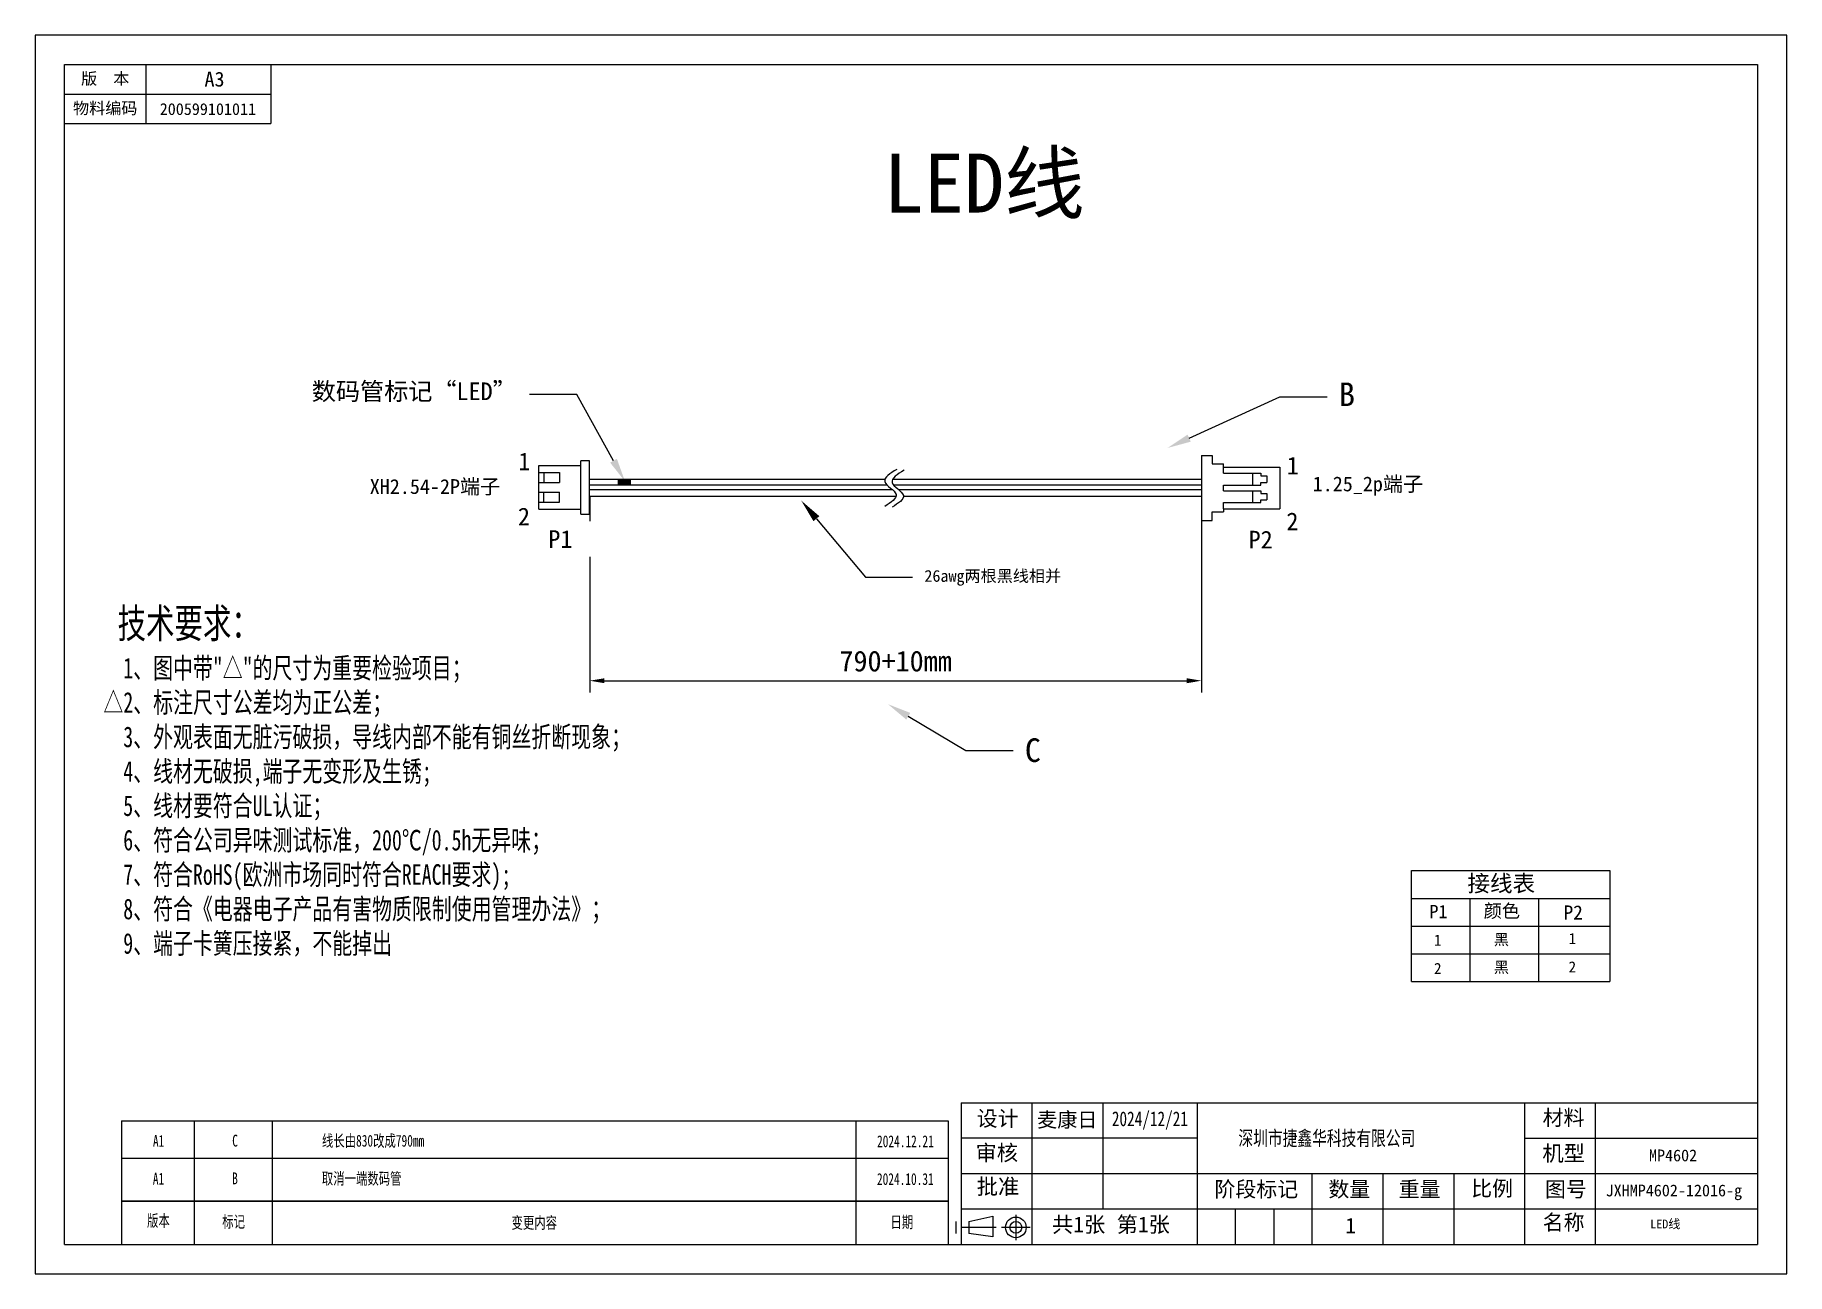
# Model space of a CAD drawing. Header units: millimetres. Extents: x 68 to 5666, y -2728 to 369.
# Drawn here: x 460.1 to 757.1, y -2166.7 to -1956.7 of the extents above; entities that cross this region are included whole.
import ezdxf
from ezdxf import colors
from ezdxf.entities.mleader import LeaderData, LeaderLine
from ezdxf.math import Vec2, Vec3

# ---------------------------------------------------------------- set-up
doc = ezdxf.new("R2010")
doc.units = ezdxf.units.MM
doc.header["$PDSIZE"] = -1
doc.layers.get('0').update_dxf_attribs({"lineweight": 18})
doc.layers.add('LAYER1', color=7, linetype='Continuous')
doc.layers.add('地线', color=2, linetype='Continuous', lineweight=18)
doc.layers.add('更新', color=10, linetype='Continuous', lineweight=18)
doc.styles.add('SLDTEXTSTYLE0', font='')
doc.styles.get("Standard").update_dxf_attribs({"font": 'simfang.ttf'})
doc.styles.add('STYLE3', font='SimSun.ttf')
doc.styles.get('SLDTEXTSTYLE0').set_extended_font_data('汉仪长仿宋体')
doc.dimstyles.new('ISO-25', dxfattribs={"dimtxt": 2.5, "dimasz": 2.5, "dimexe": 1.25, "dimexo": 0.625, "dimtad": 1, "dimtxsty": 'Standard', "dimcen": 2.5, "dimdle": 5, "dimadec": 0, "dimazin": 0, "dimtfac": 1, "dimtmove": 0, "dimatfit": 3, "dimfxl": 1, "dimarcsym": 0})

msp = doc.modelspace()

# ---------------------------------------------------------------- texts
at = {"style": 'STYLE3'}
for p in [(541.9994, -2030.4226), (672.2728, -2031.1427)]:
    msp.add_text('1', height=3, dxfattribs=at).set_placement(p)
for s, width, gutter_width, insert, char_height, attachment_point in [('{\\fSimSun|b0|i0|c134|p2;版  本}', 13.8, 12.5, (471.978, -1964.1572), 2, 5), ('A3', 13.8, 12.5, (490.5012, -1964.1572), 2.5, 5), ('{\\fSimSun|b0|i0|c134|p2;物料编码}', 13.8, 12.5, (471.978, -1969.1572), 2, 5), ('{\\fSimSun|b0|i0|c134|p2;麦康日}', 12, 12.5, (635.0771, -2140.6572), 2.5, 5), ('{\\fSimSun|b0|i0|c134|p2;\\W0.7584;2024/12/21}', 16, 12.5, (649.0771, -2140.6572), 2.5, 5), ('\\pxqc;1', 10, 17.5, (678.1076, -2157.1497), 2.6, 1)]:
    msp.add_mtext_dynamic_manual_height_columns(s, width=width, gutter_width=gutter_width, heights=[0], dxfattribs=dict(insert=insert, char_height=char_height, attachment_point=attachment_point))
for s, insert, char_height, width, attachment_point in [('1.25_2p{\\fSimSun|b0|i0|c134|p46;端子}', (676.6756, -2031.4928), 2.5, 21.349872, 1), ('XH2.54-2P{\\fSimSun|b0|i0|c134|p46;端子}', (516.8175, -2031.9323), 2.5, 26.806905, 1), ('{\\fHYSWLongFangSong|b0|i0|c134|p2;深圳市捷鑫华科技有限公司}', (664.0777, -2142.3924), 2.5, 50.284277, 1), ('审核', (619.5093, -2144.7849), 2.64583, 8.130821, 1), ('机型', (715.6141, -2144.8839), 2.64583, 8.073706, 1), ('MP4602', (737.7699, -2145.561), 2, 23.796946, 2), ('图号', (716.0559, -2150.9893), 2.6, 8.743768, 1), ('第1张', (643.4392, -2156.9435), 2.6458, 10.845055, 1)]:
    msp.add_mtext(s, dxfattribs=dict(insert=insert, char_height=char_height, width=width, attachment_point=attachment_point))
at = {"char_height": 3, "width": 4.197941, "attachment_point": 1, "style": 'STYLE3'}
for insert in [(541.9447, -2036.7646), (672.2182, -2037.588)]:
    msp.add_mtext('2', dxfattribs=dict(at, insert=insert))
at = {"lineweight": 13, "insert": (471.6667, -2053.8575), "char_height": 5, "width": 145.804102, "attachment_point": 1}
msp.add_mtext('{\\W0.707;\\C0; 技术要求：\\P\\H0.7x;  1、图中带"△"的尺寸为重要检验项目；\\P△2、标注尺寸公差均为正公差；\\P  3、外观表面无脏污破损，导线内部不能有铜丝折断现象；\\P  4、线材无破损,端子无变形及生锈;\\P  5、线材要符合UL认证；\\P  6、符合公司异味测试标准，200℃/0.5h无异味；\\P  7、符合RoHS(欧洲市场同时符合REACH要求);\\P  8、符合《电器电子产品有害物质限制使用管理办法》；\\P  9\\fFangSong|b0|i0|c134|p49;、端子卡簧压接紧，不能掉出}', dxfattribs=at)
at = {"lineweight": 5, "attachment_point": 5}
for s, insert, char_height, width in [('接线表', (708.6456, -2100.6103), 2.8, 18.835288), ('P1', (697.9971, -2105.2229), 2.25792, 22.602346), ('颜色', (708.7417, -2105.2438), 2.25792, 22.602346), ('P2', (720.8424, -2105.3827), 2.4, 27.122815), ('1', (697.8817, -2110.0695), 1.8816, 4.093105), ('黑', (708.6686, -2110.0695), 1.8816, 4.093105), ('1', (720.6954, -2109.8095), 1.8816, 4.093105), ('2', (697.8817, -2114.8695), 1.8816, 4.093105), ('黑', (708.6686, -2114.7695), 1.8816, 4.093105), ('2', (720.6954, -2114.6095), 1.8816, 4.093105)]:
    msp.add_mtext(s, dxfattribs=dict(at, insert=insert, char_height=char_height, width=width))
at = {"attachment_point": 1}
for s, insert, char_height in [('设计', (619.7201, -2139.0104), 2.6), ('材料', (715.651, -2138.8599), 2.6), ('批准', (619.7201, -2150.5205), 2.64583), ('阶段标记', (660.0211, -2150.9893), 2.6), ('数量', (679.3372, -2150.9893), 2.6), ('重量', (691.2512, -2150.9893), 2.6), ('比例', (703.5497, -2150.8532), 2.6), ('名称', (715.673, -2156.6093), 2.6), ('共1张', (632.4876, -2156.9435), 2.6458)]:
    msp.add_mtext(s, dxfattribs=dict(at, insert=insert, char_height=char_height))
at = {"char_height": 2, "attachment_point": 1, "style": 'SLDTEXTSTYLE0'}
for s, insert in [('{\\fFangSong|b0|i0|c134|p49;\\W0.707;A1}', (480.0641, -2143.1043)), ('{\\fFangSong|b0|i0|c134|p49;\\W0.707;C}', (493.5057, -2143.0548)), ('{\\fFangSong|b0|i0|c134|p49;\\W0.707;线长由830改成790mm}', (508.7173, -2143.0761)), ('{\\fFangSong|b0|i0|c134|p49;\\W0.707;2024.12.21}', (602.8247, -2143.1667)), ('{\\fFangSong|b0|i0|c134|p49;\\W0.707;A1}', (480.0473, -2149.5078)), ('{\\fFangSong|b0|i0|c134|p49;\\W0.707;B}', (493.4889, -2149.4583)), ('{\\fFangSong|b0|i0|c134|p49;\\W0.707;取消一端数码管}', (508.7005, -2149.4796)), ('{\\fFangSong|b0|i0|c134|p49;\\W0.707;2024.10.31}', (602.8079, -2149.5703)), ('{\\fFangSong|b0|i0|c134|p49;\\W0.707;版本}', (479.0684, -2156.6223)), ('{\\fFangSong|b0|i0|c134|p49;\\W0.707;标记}', (491.815, -2156.7951)), ('{\\fFangSong|b0|i0|c134|p49;\\W0.707;变更内容}', (540.8592, -2156.9675)), ('{\\fFangSong|b0|i0|c134|p49;\\W0.707;日期}', (605.0895, -2156.8661))]:
    msp.add_mtext(s, dxfattribs=dict(at, insert=insert))
at = {"color": 3, "insert": (726.3402, -2151.5019), "char_height": 2, "width": 9.737229, "attachment_point": 1}
msp.add_mtext('JXHMP4602-12016-g', dxfattribs=at)
at = {"color": 3, "lineweight": 13, "insert": (733.9002, -2157.4389), "char_height": 1.5, "attachment_point": 1}
msp.add_mtext_dynamic_manual_height_columns('LED线', width=35.683888, gutter_width=25, heights=[0], dxfattribs=at)
at = {"layer": '更新', "color": 0, "lineweight": 0, "insert": (481.2202, -1968.2056), "char_height": 2, "attachment_point": 1}
msp.add_mtext('200599101011', dxfattribs=at)

# ---------------------------------------------------------------- blocks, each defined once
blk = doc.blocks.new('118')
for p, q in [((534.2, -489), (535.97, -489)), ((534.2, -489), (534.2, -500.03)), ((535.97, -489), (535.97, -490.45)), ((535.97, -490.45), (537.88, -490.45)), ((537.88, -492.03), (537.88, -490.45)), ((537.88, -490.99), (547.46, -490.99)), ((537.88, -492.03), (544.21, -492.03)), ((542.8, -492.03), (542.8, -494.05)), ((544.21, -492.03), (544.21, -492.49)), ((544.21, -492.49), (545.26, -492.49)), ((545.26, -492.49), (545.26, -493.58)), ((547.46, -490.99), (547.46, -498.04)), ((537.88, -494.99), (537.88, -494.05)), ((537.88, -494.05), (544.21, -494.05)), ((537.88, -494.99), (544.21, -494.99)), ((542.8, -494.99), (542.8, -497.01)), ((544.21, -494.05), (544.21, -493.58)), ((544.21, -493.58), (545.26, -493.58)), ((544.21, -494.99), (544.21, -495.46)), ((544.21, -495.46), (545.26, -495.46)), ((545.26, -495.46), (545.26, -496.55)), ((535.97, -500.03), (535.97, -498.58)), ((535.97, -498.58), (537.88, -498.58)), ((537.88, -498.04), (537.88, -497.01)), ((537.88, -497.01), (544.21, -497.01)), ((537.88, -498.04), (547.46, -498.04)), ((537.88, -498.04), (537.88, -498.58)), ((544.21, -497.01), (544.21, -496.55)), ((544.21, -496.55), (545.26, -496.55)), ((534.2, -500.03), (535.97, -500.03))]:
    blk.add_line(p, q)
blk = doc.blocks.new('*D1155')
at = {"layer": 'Defpoints', "color": 0}
for p in [(554.11, -2034.85), (657.83, -2035.93), (657.83, -2066.1)]:
    blk.add_point(p, dxfattribs=at)
at = {"layer": '更新', "color": 0, "lineweight": -2}
for p, q in [((554.11, -2034.85), (554.11, -2068.1)), ((657.83, -2035.93), (657.83, -2068.1)), ((556.61, -2066.1), (655.33, -2066.1))]:
    blk.add_line(p, q, dxfattribs=at)
at = {"layer": '更新', "color": 0}
for points in [[(556.61, -2065.68), (556.61, -2066.52), (554.11, -2066.1)], [(655.33, -2066.52), (655.33, -2065.68), (657.83, -2066.1)]]:
    blk.add_solid(points, dxfattribs=at)
at = {"layer": '更新', "color": 0, "insert": (605.97, -2062.8), "char_height": 3.5, "attachment_point": 5}
blk.add_mtext('\\A1;790+10mm', dxfattribs=at)

# ---------------------------------------------------------------- dimensions: what is measured, and where the dimension line sits
at = {"layer": '更新', "color": 0}
dim = msp.add_linear_dim(base=(657.8315, -2066.099), p1=(554.1058, -2034.8468), p2=(657.8315, -2035.9255), text='790+10mm', dimstyle='ISO-25', override={"dimtxt": 3.5, "dimexe": 2, "dimexo": 0, "dimgap": 1.524, "dimtih": 1, "dimtoh": 1, "dimzin": 0, "dimtxsty": 'Standard', "dimadec": 2, "dimtolj": 1}, dxfattribs=at)
dim.commit()
dim.dimension.update_dxf_attribs({"geometry": '*D1155', "text_midpoint": (605.9687, -2062.805)})

# ---------------------------------------------------------------- hatches: boundary and pattern name
at = {"lineweight": 15}
msp.add_hatch(color=256, dxfattribs=at).paths.add_polyline_path([(561.131, -2032.8965), (561.1193, -2031.9857), (558.8536, -2031.9857), (558.8654, -2032.8965)])

# ---------------------------------------------------------------- linework, layer by layer
at = {"color": 0, "lineweight": 13}
for p, q in [((465.078, -1961.6572), (752.0671, -1961.6572)), ((465.078, -2161.6572), (465.078, -1961.6572))]:
    msp.add_line(p, q, dxfattribs=at)
for p, q in [((478.878, -1961.6572), (478.878, -1971.6572)), ((500.0285, -1961.6572), (500.0285, -1971.6572)), ((465.078, -1966.6572), (500.0285, -1966.6572)), ((465.078, -1971.6572), (500.0285, -1971.6572)), ((474.7237, -2140.6913), (474.7237, -2161.6572)), ((474.7237, -2140.6913), (614.8814, -2140.6913)), ((474.7237, -2147.0338), (614.8814, -2147.0338)), ((474.7237, -2154.3186), (614.8814, -2154.3186))]:
    msp.add_line(p, q)
at = {"color": 0, "linetype": 'ByBlock', "lineweight": 13}
for p in [(752.0671, -1961.6572), (465.078, -2161.6572)]:
    msp.add_line(p, (752.0771, -2161.6572), dxfattribs=at)
at = {"lineweight": 5}
for p, q in [((693.4223, -2117.1077), (693.4223, -2098.2917)), ((693.4223, -2098.2917), (727.034, -2098.2917)), ((727.034, -2098.2917), (727.034, -2117.1077)), ((693.4223, -2102.9957), (727.034, -2102.9957)), ((703.3028, -2102.9957), (703.3028, -2117.1077)), ((714.9653, -2102.9957), (714.9653, -2117.1077)), ((693.4223, -2107.6997), (727.034, -2107.6997)), ((693.4223, -2112.4037), (727.034, -2112.4037)), ((693.4223, -2117.1077), (727.034, -2117.1077))]:
    msp.add_line(p, q, dxfattribs=at)
at = {"lineweight": 13}
for p, q in [((617.0771, -2137.6572), (712.5771, -2137.6572)), ((617.0771, -2137.6572), (617.0771, -2161.6572)), ((629.0771, -2137.6572), (629.0771, -2161.6572)), ((641.0771, -2137.6572), (641.0771, -2155.6572)), ((657.0771, -2137.6572), (657.0771, -2161.6572)), ((712.5771, -2137.6572), (712.5771, -2161.6572)), ((712.5771, -2137.6572), (752.0771, -2137.6572)), ((724.5771, -2137.6572), (724.5771, -2161.6572)), ((657.0771, -2143.6572), (617.0771, -2143.6572)), ((712.5771, -2143.6572), (752.0771, -2143.6572)), ((614.8814, -2147.0338), (614.8814, -2161.6572)), ((617.0771, -2149.6572), (752.0771, -2149.6572)), ((676.5771, -2161.6572), (676.5771, -2149.6572)), ((688.5771, -2149.6572), (688.5771, -2161.6572)), ((700.5771, -2149.6572), (700.5771, -2161.6572)), ((657.0771, -2155.6572), (617.0771, -2155.6572)), ((752.0771, -2155.6572), (657.0771, -2155.6572)), ((663.5771, -2161.6572), (663.5771, -2155.6572)), ((670.0771, -2155.6572), (670.0771, -2161.6572)), ((616.1615, -2157.7672), (616.1615, -2159.7974)), ((623.0236, -2158.7611), (617.0189, -2158.7611)), ((618.3572, -2157.7672), (622.4633, -2156.8824)), ((618.3572, -2157.7672), (618.3572, -2159.7974)), ((622.4633, -2156.8824), (622.4633, -2160.379)), ((628.7543, -2158.7547), (623.9219, -2158.7547)), ((626.3572, -2156.6605), (626.3572, -2160.9326)), ((622.4633, -2160.379), (618.3572, -2159.7974))]:
    msp.add_line(p, q, dxfattribs=at)
at = {"lineweight": -3}
for p, q in [((487.1128, -2161.6572), (487.1128, -2140.6913)), ((500.2817, -2140.6913), (500.2817, -2161.6572)), ((599.2101, -2140.6913), (599.2101, -2161.6572)), ((614.8814, -2140.6913), (614.8814, -2161.6572))]:
    msp.add_line(p, q, dxfattribs=at)
at = {"lineweight": -2}
msp.add_line((614.8814, -2154.3186), (474.7237, -2154.3186), dxfattribs=at)
at = {"linetype": 'Continuous'}
msp.add_line((614.8814, -2154.3186), (614.8814, -2161.6572), dxfattribs=at)
msp.add_lwpolyline([(657.8315, -2030.3576), (657.8315, -2035.9255)])
at = {"lineweight": 13}
for radius in [1.75, 1]:
    msp.add_circle((626.3572, -2158.7611), radius, dxfattribs=at)
at = {"color": 0}
for points in [[(606.1579, -2030.2752), (604.1449, -2032.3457), (606.0429, -2034.5311), (604.1449, -2036.5441)], [(607.3963, -2030.4308), (605.3833, -2032.5012), (607.2813, -2034.6867), (605.3833, -2036.6996)]]:
    msp.add_spline(points, degree=3, dxfattribs=at)
at = {"layer": 'Defpoints', "lineweight": 13}
msp.add_lwpolyline([(757.078, -2166.6572), (757.078, -1956.6572), (460.078, -1956.6572), (460.078, -2166.6572)], close=True, dxfattribs=at)
at = {"layer": 'LAYER1'}
for p, q in [((545.4598, -2029.6242), (552.6022, -2029.6242)), ((545.4598, -2037.0448), (545.4598, -2029.6242)), ((545.4598, -2030.8163), (548.9969, -2030.8163)), ((546.3304, -2030.8163), (546.3304, -2032.5308)), ((548.9969, -2030.8163), (548.9969, -2032.5308)), ((554.0623, -2028.8071), (552.6022, -2028.8071)), ((552.6022, -2037.8619), (552.6022, -2028.8071)), ((554.0623, -2037.8619), (554.0623, -2028.8071)), ((545.4598, -2032.5308), (548.9969, -2032.5308)), ((545.4598, -2034.1382), (548.9969, -2034.1382)), ((546.3304, -2035.8527), (546.3304, -2034.1382)), ((548.9969, -2035.8527), (548.9969, -2034.1382)), ((545.4598, -2035.8527), (548.9969, -2035.8527)), ((545.4598, -2037.0448), (552.6022, -2037.0448)), ((552.6022, -2037.8619), (554.0623, -2037.8619))]:
    msp.add_line(p, q, dxfattribs=at)
at = {"layer": '地线', "color": 0, "lineweight": 13}
for p, q in [((554.1058, -2031.9658), (604.1557, -2031.9658)), ((554.1058, -2032.8766), (604.4898, -2032.8766)), ((554.1058, -2033.7042), (605.406, -2033.7042)), ((605.4614, -2031.9658), (657.8176, -2031.9658)), ((605.5927, -2032.8766), (657.8176, -2032.8766)), ((606.4684, -2033.7042), (657.8176, -2033.7042)), ((554.1058, -2034.8468), (606.0426, -2034.8468)), ((607.301, -2034.8468), (657.8176, -2034.8468))]:
    msp.add_line(p, q, dxfattribs=at)

# ---------------------------------------------------------------- block references
msp.add_blockref('118', (123.6504, -1538.9028))

msp.set_redraw_order([(e.dxf.handle, doc.entitydb.next_handle()) for e in msp.query("TEXT MTEXT ATTDEF DIMENSION ARC_DIMENSION")])  # texts and dimensions are drawn at this point

# ---------------------------------------------------------------- leaders
at = {"layer": '更新', "color": 0}
ml = msp.add_multileader_mtext('Standard')
ml.set_content('{\\fSimSun|b0|i0|c134|p2;26awg两根黑线相并}', color=256)
ml.set_leader_properties()
ml.build(insert=Vec2(0, 0))
ctx = ml.context
ctx.base_point, ctx.char_height, ctx.plane_origin = Vec3(608.8517, -2048.5261), 2, Vec3(589.9717, -2035.5727)
notes = []
notes.append((ctx, [(0, (1, 1, 0), (600.8517, -2048.5261), (1, 0), 8, [(0, [(589.9717, -2035.5727)], 0, [])])]))
ctx.mtext.insert, ctx.mtext.flow_direction = Vec3(610.8517, -2047.3361), 5
ml = msp.add_multileader_mtext('Standard', dxfattribs=at)
ml.set_content('数码管标记“LED”')
ml.set_leader_properties()
ml.build(insert=Vec2(0, 0))
ml.multileader.update_dxf_attribs({"text_left_attachment_type": 3, "text_right_attachment_type": 2})
ctx = ml.context
ctx.base_point, ctx.char_height, ctx.plane_origin = Vec3(504.9933, -2017.8865), 3, Vec3(560.089, -2032.312)
ctx.left_attachment, ctx.right_attachment = 3, 2
notes.append((ctx, [(0, (1, 1, 0), (551.9305, -2017.5865), (-1, 0), 8, [(0, [(560.089, -2032.312)], 256, [])])]))
ctx.mtext.insert = Vec3(506.9933, -2015.5465)
at = {"layer": '更新'}
ml = msp.add_multileader_mtext('Standard', dxfattribs=at)
ml.set_content('B', color=256)
ml.set_leader_properties()
ml.build(insert=Vec2(0, 0))
ml.multileader.update_dxf_attribs({"text_right_attachment_type": 6})
ctx = ml.context
ctx.base_point, ctx.plane_origin = Vec3(679.13, -2017.9653), Vec3(652.0915, -2026.6432)
ctx.right_attachment = 6
notes.append((ctx, [(0, (1, 1, 0), (671.13, -2017.9653), (1, 0), 8, [(0, [(652.0915, -2026.6432)], 256, [])])]))
ctx.mtext.insert = Vec3(681.13, -2015.5538)
ml = msp.add_multileader_mtext('Standard', dxfattribs=at)
ml.set_content('C', color=256)
ml.set_leader_properties()
ml.build(insert=Vec2(0, 0))
ml.multileader.update_dxf_attribs({"text_right_attachment_type": 6})
ctx = ml.context
ctx.base_point, ctx.plane_origin = Vec3(625.8809, -2077.9054), Vec3(604.6763, -2070.0811)
ctx.right_attachment = 6
notes.append((ctx, [(0, (1, 1, 0), (617.8809, -2077.9054), (1, 0), 8, [(0, [(604.6763, -2070.0811)], 256, [])])]))
ctx.mtext.insert = Vec3(627.8809, -2075.8711)
for ctx, leaders in notes:
    for number, flags, end, landing, length, lines in leaders:
        leader = LeaderData()
        leader.index, (leader.has_last_leader_line, leader.has_dogleg_vector, leader.attachment_direction) = number, flags
        leader.last_leader_point, leader.dogleg_vector, leader.dogleg_length = Vec3(end), Vec3(landing), length
        for number, points, colour, breaks in lines:
            line = LeaderLine()
            line.index, line.vertices, line.color, line.breaks = number, Vec3.list(points), colors.encode_raw_color(colour), breaks
            leader.lines.append(line)
        ctx.leaders.append(leader)

# ---------------------------------------------------------------- next in the draw order: texts
at = {"lineweight": 35, "insert": (620.9923, -1982.2671), "char_height": 10, "width": 183.457219, "attachment_point": 5, "bg_fill": 2}
msp.add_mtext('{\\C1;LED线}', dxfattribs=at)
at = {"linetype": 'ByBlock', "lineweight": 30, "char_height": 3, "width": 14.886496, "attachment_point": 5, "bg_fill": 2}
for s, insert in [('P1', (549.1341, -2042.0877)), ('P2', (667.8557, -2042.185))]:
    msp.add_mtext(s, dxfattribs=dict(at, insert=insert))

doc.saveas('drawing.dxf')
